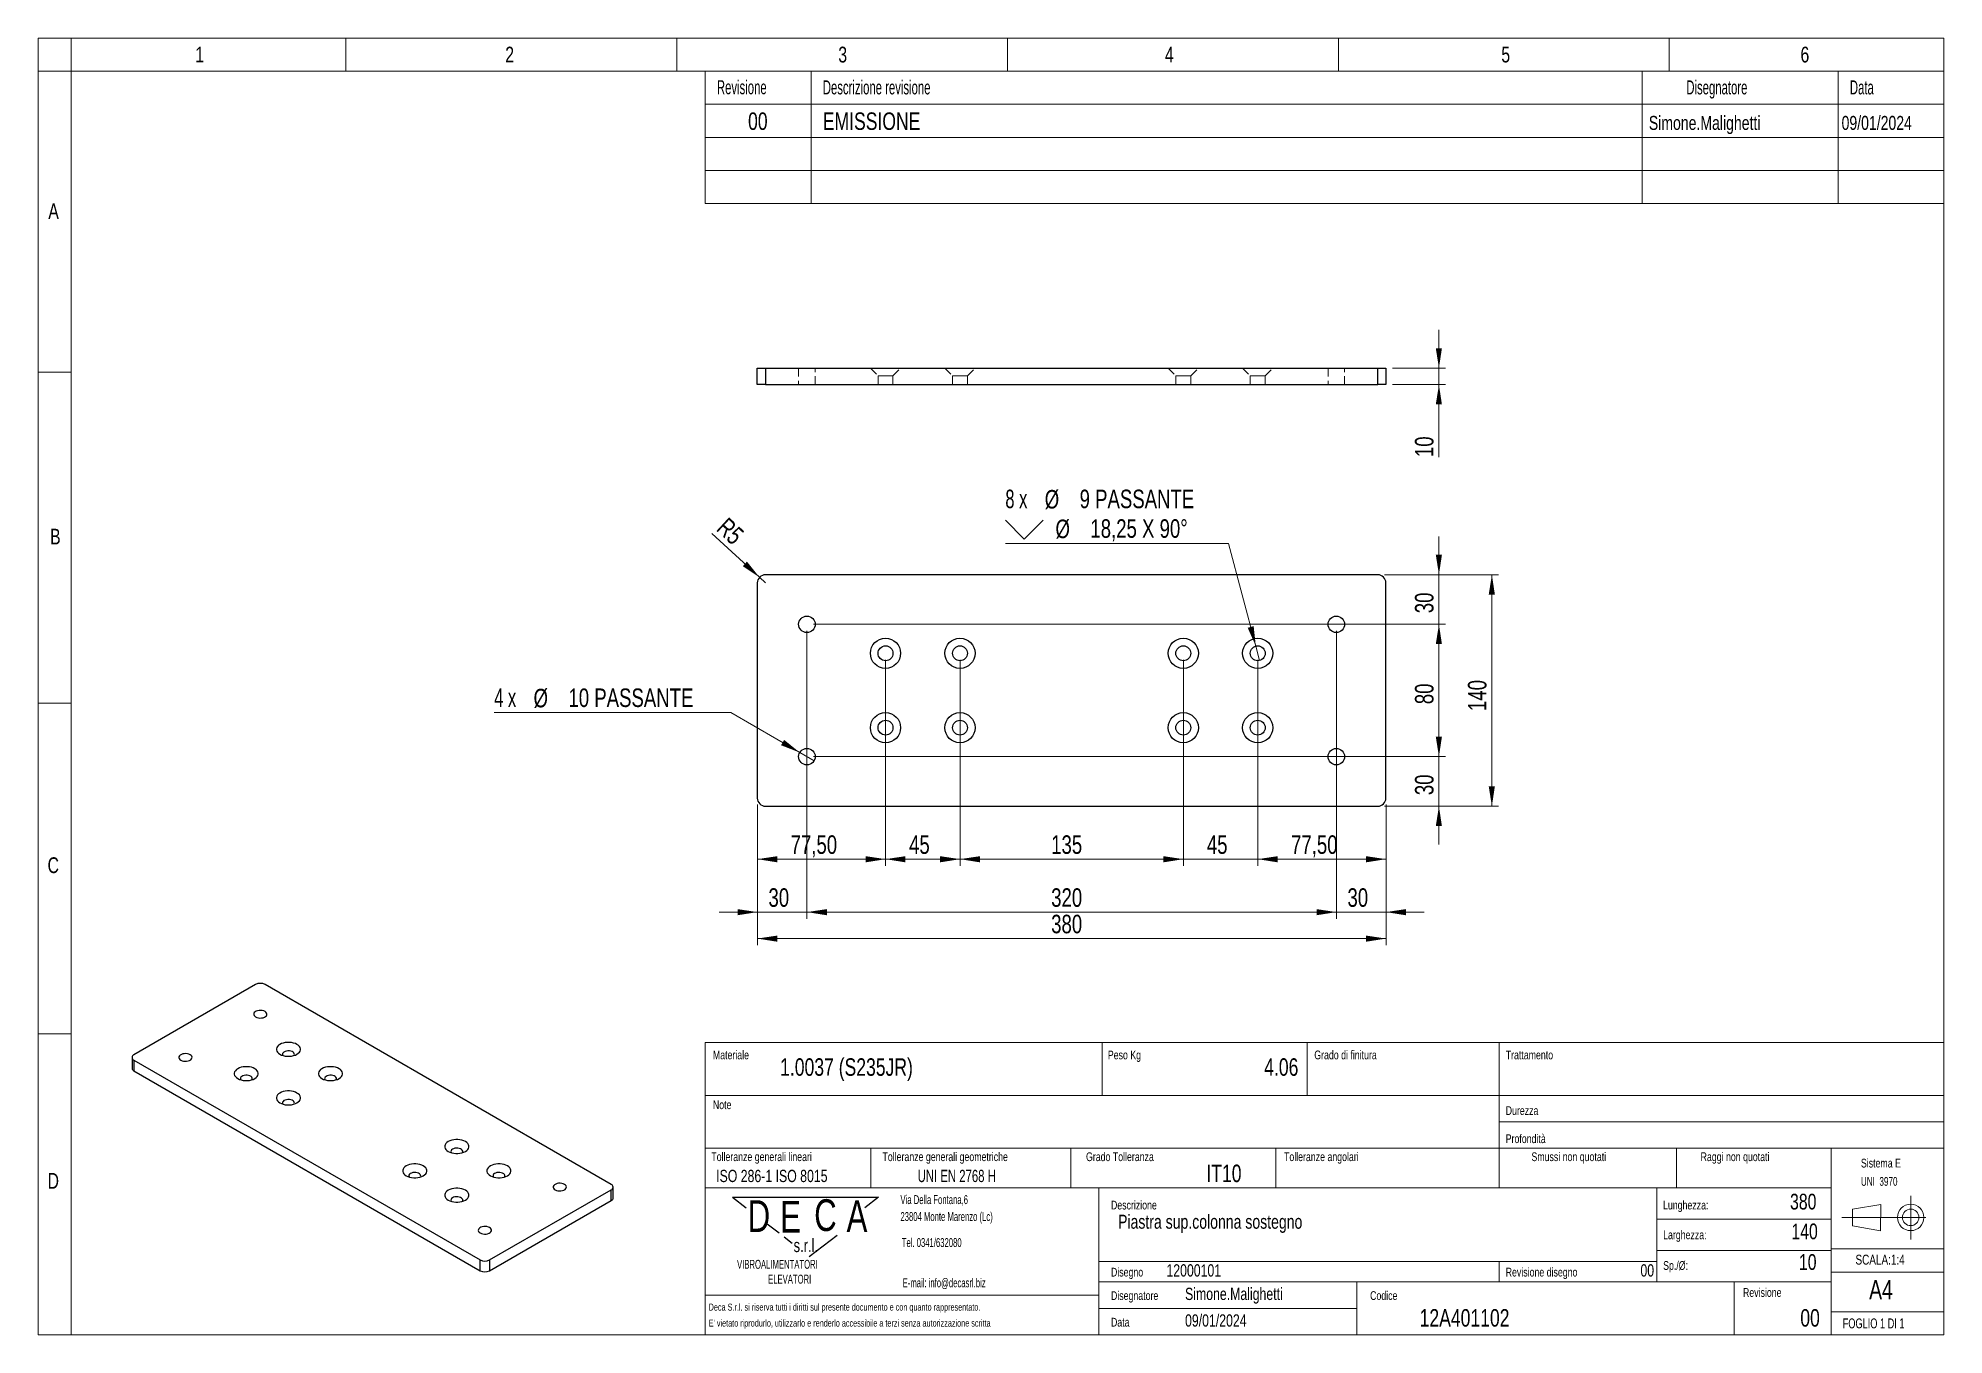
# Model space of a CAD drawing. Header units: millimetres. Extents: x 18 to 1170, y 26 to 810.
import ezdxf

# ---------------------------------------------------------------- set-up
doc = ezdxf.new("R2010")
doc.units = ezdxf.units.MM
doc.header["$LTSCALE"] = 4
doc.linetypes.add('CENTERX2', pattern=[20.32, 12.7, -2.54, 2.54, -2.54])
doc.linetypes.add('HIDDEN', pattern=[1.905, 1.27, -0.635])
doc.layers.add('FORMAT', color=7, linetype='Continuous')
doc.layers.add('TESTO', color=179, linetype='Continuous')
doc.styles.add('SLDTEXTSTYLE0', font='TXT', dxfattribs={"width": 0.75})
doc.styles.add('SLDTEXTSTYLE1', font='TXT', dxfattribs={"width": 0.605})
doc.styles.add('SLDTEXTSTYLE2', font='TXT', dxfattribs={"width": 0.732984})
doc.styles.add('SLDTEXTSTYLE3', font='TXT', dxfattribs={"width": 0.643617})
doc.styles.add('SLDTEXTSTYLE4', font='TXT', dxfattribs={"width": 0.694444})
doc.styles.add('SLDTEXTSTYLE5', font='TXT', dxfattribs={"width": 0.692308})
doc.styles.add('SLDTEXTSTYLE6', font='TXT', dxfattribs={"width": 0.666667})
doc.dimstyles.new('SLDDIMSTYLE0', dxfattribs={"dimtxt": 11.2, "dimasz": 12, "dimexe": 0, "dimexo": 0.0625, "dimgap": 2.8, "dimtad": 1, "dimrnd": 1e-09, "dimzin": 12, "dimdsep": 46, "dimtxsty": 'SLDTEXTSTYLE0', "dimsah": 1, "dimcen": 0.09, "dimadec": 0, "dimazin": 3, "dimtfac": 1, "dimtofl": 0, "dimtmove": 0, "dimatfit": 3, "dimfxl": 1, "dimfrac": 2, "dimtolj": 1, "dimtzin": 12, "dimarcsym": 0})
doc.dimstyles.new('SLDDIMSTYLE1', dxfattribs={"dimtxt": 11.2, "dimasz": 12, "dimexe": 0, "dimexo": 0.0625, "dimgap": 2.8, "dimtad": 1, "dimrnd": 1e-09, "dimzin": 12, "dimdsep": 46, "dimtxsty": 'SLDTEXTSTYLE0', "dimsah": 1, "dimcen": 0, "dimadec": 0, "dimazin": 3, "dimtfac": 1, "dimtofl": 0, "dimtmove": 0, "dimatfit": 3, "dimfxl": 1, "dimfrac": 2, "dimtolj": 1, "dimtzin": 12, "dimarcsym": 0})
doc.dimstyles.new('SLDDIMSTYLE2', dxfattribs={"dimtxt": 11.2, "dimasz": 12, "dimexe": 0, "dimexo": 0.0625, "dimgap": 2.8, "dimtad": 1, "dimrnd": 1e-09, "dimzin": 12, "dimdsep": 46, "dimtxsty": 'SLDTEXTSTYLE0', "dimsah": 1, "dimcen": 0.09, "dimadec": 0, "dimazin": 3, "dimtfac": 1, "dimtmove": 0, "dimatfit": 0, "dimfxl": 1, "dimfrac": 2, "dimtolj": 1, "dimtzin": 12, "dimarcsym": 0})
doc.dimstyles.new('SLDDIMSTYLE3', dxfattribs={"dimtxt": 11.2, "dimasz": 12, "dimexe": 0, "dimexo": 0.0625, "dimgap": 2.8, "dimtad": 0, "dimtih": 1, "dimtoh": 1, "dimdec": 6, "dimrnd": 1e-09, "dimzin": 12, "dimdsep": 46, "dimtxsty": 'SLDTEXTSTYLE0', "dimblk1": 'NONE', "dimsah": 1, "dimcen": 0, "dimadec": 0, "dimazin": 3, "dimtfac": 1, "dimtmove": 0, "dimatfit": 3, "dimldrblk": 'NONE', "dimfxl": 1, "dimfrac": 2, "dimtolj": 1, "dimtzin": 12, "dimarcsym": 0})

msp = doc.modelspace()

# ---------------------------------------------------------------- texts
at = {"color": 7, "linetype": 'Continuous', "lineweight": 0}
for s, insert, char_height, attachment_point, style in [('1', (113.0250433, 805.2052316), 9.525, 1, 'SLDTEXTSTYLE0'), ('2', (300.4105537, 805.2052316), 9.525, 1, 'SLDTEXTSTYLE0'), ('3', (501.7362254, 805.2052316), 9.525, 1, 'SLDTEXTSTYLE0'), ('4', (699.1753487, 805.2052316), 9.525, 1, 'SLDTEXTSTYLE0'), ('5', (902.5084928, 805.2052316), 9.525, 1, 'SLDTEXTSTYLE0'), ('6', (1083.3435677, 805.2052316), 9.525, 1, 'SLDTEXTSTYLE0'), ('Revisione', (428.3468599, 784.9082803), 8.46666667, 1, 'SLDTEXTSTYLE1'), ('Descrizione revisione', (492.3547922, 784.8350096), 8.466666667, 1, 'SLDTEXTSTYLE1'), ('Disegnatore', (1014.325765, 784.8350096), 8.466666667, 1, 'SLDTEXTSTYLE1'), ('Data', (1113.2001838, 784.8350096), 8.46666667, 1, 'SLDTEXTSTYLE1'), ('00', (447.1785606, 765.4714165), 10.58333333, 1, 'SLDTEXTSTYLE0'), ('EMISSIONE', (492.3547922, 765.4714165), 10.58333333, 1, 'SLDTEXTSTYLE0'), ('Simone.Malighetti', (991.6752798, 763.3661309), 8.466666667, 1, 'SLDTEXTSTYLE0'), ('09/01/2024', (1108.1922272, 763.3661309), 8.46666667, 1, 'SLDTEXTSTYLE0'), ('A', (24.1930669, 710.5621447), 9.525, 1, 'SLDTEXTSTYLE0'), ('B', (25.2514004, 513.7823004), 9.525, 1, 'SLDTEXTSTYLE0'), ('C', (23.7344562, 315.1173972), 9.525, 1, 'SLDTEXTSTYLE0'), ('Materiale', (425.9144092, 198.2940518), 5.29166667, 1, 'SLDTEXTSTYLE0'), ('Peso Kg', (664.662788, 198.2940518), 5.29166667, 1, 'SLDTEXTSTYLE0'), ('Grado di finitura', (789.4466792, 198.2940518), 5.291666667, 1, 'SLDTEXTSTYLE0'), ('Trattamento', (905.1847765, 198.2940518), 5.291666667, 1, 'SLDTEXTSTYLE0'), ('1.0037 (S235JR)', (466.5626959, 193.6143885), 10.583333333, 1, 'SLDTEXTSTYLE0'), ('4.06', (779.823059, 193.6143885), 10.58333333, 3, 'SLDTEXTSTYLE0'), ('Note', (425.9144092, 168.1614746), 5.29166667, 1, 'SLDTEXTSTYLE0'), ('Durezza', (905.1490511, 164.6494929), 5.29166667, 1, 'SLDTEXTSTYLE0'), ('Profondità', (905.1490511, 147.638145), 5.29166667, 1, 'SLDTEXTSTYLE0'), ('Tolleranze generali lineari', (424.9661603, 136.7479616), 5.291666667, 1, 'SLDTEXTSTYLE0'), ('Tolleranze generali geometriche', (528.4237796, 136.7479616), 5.291666667, 1, 'SLDTEXTSTYLE0'), ('Grado Tolleranza', (651.4635163, 136.7479616), 5.291666667, 1, 'SLDTEXTSTYLE0'), ('IT10', (724.2161475, 129.3451198), 10.58333333, 1, 'SLDTEXTSTYLE0'), ('Tolleranze angolari', (771.1466786, 136.7479616), 5.291666667, 1, 'SLDTEXTSTYLE0'), ('Smussi non quotati', (920.719099, 136.7479616), 5.291666667, 1, 'SLDTEXTSTYLE0'), ('Raggi non quotati', (1022.9696752, 136.7479616), 5.291666667, 1, 'SLDTEXTSTYLE0'), ('Sistema E', (1119.8706965, 132.8935953), 5.29166667, 1, 'SLDTEXTSTYLE0'), ('D', (23.7344562, 124.2874839), 9.525, 1, 'SLDTEXTSTYLE0'), ('ISO 286-1 ISO 8015', (427.8894562, 126.1871906), 7.408333333, 1, 'SLDTEXTSTYLE0'), ('UNI EN 2768 H', (549.6824796, 126.1871906), 7.408333333, 1, 'SLDTEXTSTYLE5'), ('UNI  3970', (1119.8706965, 121.8380401), 5.29166667, 1, 'SLDTEXTSTYLE4'), ('Descrizione', (666.5472056, 107.5218389), 5.291666667, 1, 'SLDTEXTSTYLE0'), ('Lunghezza:', (1000.2541919, 107.5218389), 5.29166667, 1, 'SLDTEXTSTYLE0'), ('380', (1092.9716521, 111.7324113), 9.525, 3, 'SLDTEXTSTYLE0'), ('Piastra sup.colonna sostegno', (670.8277296, 99.0491666), 8.466666667, 1, 'SLDTEXTSTYLE0'), ('140', (1093.8070834, 93.7294994), 9.525, 3, 'SLDTEXTSTYLE0'), ('Larghezza:', (1000.3179116, 89.5189271), 5.29166667, 1, 'SLDTEXTSTYLE0'), ('12000101', (700.072084, 69.0843888), 7.40833333, 1, 'SLDTEXTSTYLE0'), ('00', (994.8574465, 69.0843888), 7.40833333, 3, 'SLDTEXTSTYLE0'), ('Sp./Ø:', (1000.3179116, 71.0091524), 5.29166667, 1, 'SLDTEXTSTYLE0'), ('10', (1093.0485136, 75.2197248), 9.525, 3, 'SLDTEXTSTYLE0'), ('SCALA:1:4', (1116.5874324, 74.8819618), 6, 1, 'SLDTEXTSTYLE0'), ('Disegno', (666.5472056, 66.9791026), 5.29166667, 1, 'SLDTEXTSTYLE0'), ('Revisione disegno', (905.1490511, 66.9791026), 5.291666667, 1, 'SLDTEXTSTYLE0'), ('A4', (1124.8593098, 59.5754276), 11.64166667, 1, 'SLDTEXTSTYLE0'), ('Disegnatore', (666.5472056, 52.7871128), 5.291666667, 1, 'SLDTEXTSTYLE0'), ('Simone.Malighetti', (711.3298001, 54.892399), 7.408333333, 1, 'SLDTEXTSTYLE0'), ('Codice', (823.1878872, 52.7871128), 5.29166667, 1, 'SLDTEXTSTYLE0'), ('Revisione', (1048.585057, 54.6733858), 5.29166667, 1, 'SLDTEXTSTYLE0'), ('Deca S.r.l. si riserva tutti i diritti sul presente documento e con quanto rappresentato.', (423.3511042, 45.3040774), 4.233333333, 1, 'SLDTEXTSTYLE0'), ("E' vietato riprodurlo, utilizzarlo e renderlo accessibile a terzi senza autorizzazione scritta", (423.3511042, 35.6596333), 4.233333333, 1, 'SLDTEXTSTYLE0'), ('Data', (666.5472056, 36.7122762), 5.29166667, 1, 'SLDTEXTSTYLE0'), ('09/01/2024', (711.3298001, 38.8175625), 7.40833333, 1, 'SLDTEXTSTYLE0'), ('12A401102', (853.136988, 41.9754914), 10.58333333, 1, 'SLDTEXTSTYLE0'), ('00', (1095.0461646, 41.9754914), 10.58333333, 3, 'SLDTEXTSTYLE0'), ('FOGLIO 1 DI 1', (1108.8786449, 36.3410138), 6, 1, 'SLDTEXTSTYLE5')]:
    msp.add_mtext(s, dxfattribs=dict(at, insert=insert, char_height=char_height, attachment_point=attachment_point, style=style))
at = {"layer": 'FORMAT', "char_height": 5.4, "attachment_point": 1, "style": 'SLDTEXTSTYLE3'}
for s, insert in [('Via Della Fontana,6', (539.2878888, 110.8782963)), ('23804 Monte Marenzo (Lc)', (539.2878888, 100.6392507)), ('Tel. 0341/632080', (540.0915014, 84.906677)), ('VIBROALIMENTATORI', (440.5269092, 71.7638062)), ('ELEVATORI', (459.2885015, 62.7954596)), ('E-mail: info@decasrl.biz', (540.6101275, 60.5717859))]:
    msp.add_mtext(s, dxfattribs=dict(at, insert=insert))
at = {"layer": 'TESTO', "attachment_point": 1, "style": 'SLDTEXTSTYLE2'}
for s, insert, char_height in [('D', (446.9561627, 107.8238295), 19.2), ('E', (466.5626959, 107.3990055), 19.2), ('C', (487.1583179, 108.3838282), 19.2), ('A', (506.7491199, 107.8238295), 19.2), ('s.r.l.', (474.7060743, 84.4542685), 8)]:
    msp.add_mtext(s, dxfattribs=dict(at, insert=insert, char_height=char_height))

# ---------------------------------------------------------------- blocks, each defined once
blk = doc.blocks.new('_D')
at = {"color": 7, "linetype": 'Continuous', "lineweight": 0}
for p, q in [((831.8, 486), (900.8, 486)), ((896.8, 486), (896.8, 346)), ((831.8, 346), (900.8, 346))]:
    blk.add_line(p, q, dxfattribs=at)
at = {"color": 7, "linetype": 'Continuous', "lineweight": 18}
for points in [[(896.8, 486), (894.9, 474), (898.6, 474)], [(896.8, 346), (898.6, 358), (894.9, 358)]]:
    blk.add_solid(points, dxfattribs=at)
at = {"color": 7, "linetype": 'Continuous', "lineweight": 18, "insert": (882.3, 403.6), "char_height": 11.2, "attachment_point": 1, "rotation": 90, "style": 'SLDTEXTSTYLE0'}
blk.add_mtext('140', dxfattribs=at)
blk = doc.blocks.new('_D_1')
at = {"color": 7, "linetype": 'Continuous', "lineweight": 0}
for p, q in [((452.8, 347), (452.8, 262)), ((832.8, 347), (832.8, 262)), ((832.8, 266), (452.8, 266))]:
    blk.add_line(p, q, dxfattribs=at)
at = {"color": 7, "linetype": 'Continuous', "lineweight": 18}
for points in [[(452.8, 266), (464.8, 264.1), (464.8, 267.8)], [(832.8, 266), (820.8, 267.8), (820.8, 264.1)]]:
    blk.add_solid(points, dxfattribs=at)
at = {"color": 7, "linetype": 'Continuous', "lineweight": 18, "insert": (630.4, 280.4), "char_height": 11.2, "attachment_point": 1, "style": 'SLDTEXTSTYLE0'}
blk.add_mtext('380', dxfattribs=at)
blk = doc.blocks.new('_D_2')
at = {"color": 7, "linetype": 'Continuous', "lineweight": 0}
for q in [(425.3, 510.8), (457.8, 481)]:
    blk.add_line((454.1, 484.4), q, dxfattribs=at)
at = {"color": 7, "linetype": 'Continuous', "lineweight": 18}
blk.add_solid([(454.1, 484.4), (446.5, 493.9), (444, 491.1)], dxfattribs=at)
at = {"color": 7, "linetype": 'Continuous', "lineweight": 18, "insert": (435, 521.3), "char_height": 11.2, "attachment_point": 1, "rotation": 317.3641, "style": 'SLDTEXTSTYLE0'}
blk.add_mtext('R5', dxfattribs=at)
blk = doc.blocks.new('_D_3')
at = {"color": 7, "linetype": 'Continuous', "lineweight": 0}
for p, q in [((530.3, 434.5), (530.3, 310)), ((452.8, 347), (452.8, 310)), ((452.8, 314), (530.3, 314))]:
    blk.add_line(p, q, dxfattribs=at)
at = {"color": 7, "linetype": 'Continuous', "lineweight": 18}
for points in [[(452.8, 314), (464.8, 312.1), (464.8, 315.8)], [(530.3, 314), (518.3, 315.8), (518.3, 312.1)]]:
    blk.add_solid(points, dxfattribs=at)
at = {"color": 7, "linetype": 'Continuous', "lineweight": 18, "insert": (472.9, 328.4), "char_height": 11.2, "attachment_point": 1, "style": 'SLDTEXTSTYLE0'}
blk.add_mtext('77,50', dxfattribs=at)
blk = doc.blocks.new('_D_4')
at = {"color": 7, "linetype": 'Continuous', "lineweight": 0}
for p, q in [((530.3, 434.5), (530.3, 310)), ((575.3, 434.5), (575.3, 310)), ((530.3, 314), (575.3, 314))]:
    blk.add_line(p, q, dxfattribs=at)
at = {"color": 7, "linetype": 'Continuous', "lineweight": 18}
for points in [[(530.3, 314), (542.3, 312.1), (542.3, 315.8)], [(575.3, 314), (563.3, 315.8), (563.3, 312.1)]]:
    blk.add_solid(points, dxfattribs=at)
at = {"color": 7, "linetype": 'Continuous', "lineweight": 18, "insert": (544.5, 328.4), "char_height": 11.2, "attachment_point": 1, "style": 'SLDTEXTSTYLE0'}
blk.add_mtext('45', dxfattribs=at)
blk = doc.blocks.new('_D_5')
at = {"color": 7, "linetype": 'Continuous', "lineweight": 0}
for p, q in [((482.8, 452), (482.8, 278)), ((452.8, 347), (452.8, 278)), ((452.8, 282), (429.7, 282)), ((452.8, 282), (482.8, 282)), ((482.8, 282), (505.8, 282))]:
    blk.add_line(p, q, dxfattribs=at)
at = {"color": 7, "linetype": 'Continuous', "lineweight": 18}
for points in [[(452.8, 282), (440.8, 283.8), (440.8, 280.1)], [(482.8, 282), (494.8, 280.1), (494.8, 283.8)]]:
    blk.add_solid(points, dxfattribs=at)
at = {"color": 7, "linetype": 'Continuous', "lineweight": 18, "insert": (459.5, 296.4), "char_height": 11.2, "attachment_point": 1, "style": 'SLDTEXTSTYLE0'}
blk.add_mtext('30', dxfattribs=at)
blk = doc.blocks.new('_D_6')
at = {"color": 7, "linetype": 'Continuous', "lineweight": 0}
for p, q in [((482.8, 452), (482.8, 278)), ((802.8, 452), (802.8, 278)), ((482.8, 282), (802.8, 282))]:
    blk.add_line(p, q, dxfattribs=at)
at = {"color": 7, "linetype": 'Continuous', "lineweight": 18}
for points in [[(482.8, 282), (494.8, 280.1), (494.8, 283.8)], [(802.8, 282), (790.8, 283.8), (790.8, 280.1)]]:
    blk.add_solid(points, dxfattribs=at)
at = {"color": 7, "linetype": 'Continuous', "lineweight": 18, "insert": (630.4, 296.4), "char_height": 11.2, "attachment_point": 1, "style": 'SLDTEXTSTYLE0'}
blk.add_mtext('320', dxfattribs=at)
blk = doc.blocks.new('_D_7')
at = {"color": 7, "linetype": 'Continuous', "lineweight": 0}
for p, q in [((802.8, 452), (802.8, 278)), ((832.8, 347), (832.8, 278)), ((802.8, 282), (779.7, 282)), ((802.8, 282), (832.8, 282)), ((832.8, 282), (855.8, 282))]:
    blk.add_line(p, q, dxfattribs=at)
at = {"color": 7, "linetype": 'Continuous', "lineweight": 18}
for points in [[(802.8, 282), (790.8, 283.8), (790.8, 280.1)], [(832.8, 282), (844.8, 280.1), (844.8, 283.8)]]:
    blk.add_solid(points, dxfattribs=at)
at = {"color": 7, "linetype": 'Continuous', "lineweight": 18, "insert": (809.5, 296.4), "char_height": 11.2, "attachment_point": 1, "style": 'SLDTEXTSTYLE0'}
blk.add_mtext('30', dxfattribs=at)
blk = doc.blocks.new('_D_8')
at = {"color": 7, "linetype": 'Continuous', "lineweight": 0}
for p, q in [((864.8, 376), (864.8, 399.1)), ((486.8, 376), (868.8, 376)), ((864.8, 346), (864.8, 376)), ((831.8, 346), (868.8, 346)), ((864.8, 346), (864.8, 322.9))]:
    blk.add_line(p, q, dxfattribs=at)
at = {"color": 7, "linetype": 'Continuous', "lineweight": 18}
for points in [[(864.8, 376), (866.6, 388), (862.9, 388)], [(864.8, 346), (862.9, 334), (866.6, 334)]]:
    blk.add_solid(points, dxfattribs=at)
at = {"color": 7, "linetype": 'Continuous', "lineweight": 18, "insert": (850.3, 352.7), "char_height": 11.2, "attachment_point": 1, "rotation": 90, "style": 'SLDTEXTSTYLE0'}
blk.add_mtext('30', dxfattribs=at)
blk = doc.blocks.new('_D_9')
at = {"color": 7, "linetype": 'Continuous', "lineweight": 0}
for p, q in [((486.8, 456), (868.8, 456)), ((864.8, 376), (864.8, 456)), ((486.8, 376), (868.8, 376))]:
    blk.add_line(p, q, dxfattribs=at)
at = {"color": 7, "linetype": 'Continuous', "lineweight": 18}
for points in [[(864.8, 456), (862.9, 444), (866.6, 444)], [(864.8, 376), (866.6, 388), (862.9, 388)]]:
    blk.add_solid(points, dxfattribs=at)
at = {"color": 7, "linetype": 'Continuous', "lineweight": 18, "insert": (850.3, 407.7), "char_height": 11.2, "attachment_point": 1, "rotation": 90, "style": 'SLDTEXTSTYLE0'}
blk.add_mtext('80', dxfattribs=at)
blk = doc.blocks.new('_D_10')
at = {"color": 7, "linetype": 'Continuous', "lineweight": 0}
for p, q in [((864.8, 486), (864.8, 509.1)), ((831.8, 486), (868.8, 486)), ((864.8, 456), (864.8, 486)), ((486.8, 456), (868.8, 456)), ((864.8, 456), (864.8, 432.9))]:
    blk.add_line(p, q, dxfattribs=at)
at = {"color": 7, "linetype": 'Continuous', "lineweight": 18}
for points in [[(864.8, 486), (866.6, 498), (862.9, 498)], [(864.8, 456), (862.9, 444), (866.6, 444)]]:
    blk.add_solid(points, dxfattribs=at)
at = {"color": 7, "linetype": 'Continuous', "lineweight": 18, "insert": (850.3, 462.7), "char_height": 11.2, "attachment_point": 1, "rotation": 90, "style": 'SLDTEXTSTYLE0'}
blk.add_mtext('30', dxfattribs=at)
blk = doc.blocks.new('_D_11')
at = {"color": 7, "linetype": 'Continuous', "lineweight": 0}
for p, q in [((436.7, 402.6), (293.7, 402.6)), ((478.4, 378.5), (436.7, 402.6)), ((487.1, 373.5), (478.4, 378.5))]:
    blk.add_line(p, q, dxfattribs=at)
at = {"color": 7, "linetype": 'Continuous', "lineweight": 18}
blk.add_solid([(478.4, 378.5), (469, 386.1), (467.1, 382.9)], dxfattribs=at)
at = {"color": 7, "linetype": 'Continuous', "lineweight": 18, "char_height": 11.2, "attachment_point": 1}
for s, insert, style in [('4 x', (293.7, 417.2), 'SLDTEXTSTYLE6'), ('%%c', (317.5, 417), 'SLDTEXTSTYLE0'), ('10 PASSANTE', (338.6, 417.2), 'SLDTEXTSTYLE0')]:
    blk.add_mtext(s, dxfattribs=dict(at, insert=insert, style=style))
blk = doc.blocks.new('_None')
blk = doc.blocks.new('SW_SYMBOL_HOLE_SINK')
at = {"color": 0, "linetype": 'Continuous', "lineweight": 18}
for p, q in [((0, 3500), (3200, 300)), ((3200, 300), (6400, 3500))]:
    blk.add_line(p, q, dxfattribs=at)
blk = doc.blocks.new('_D_12')
at = {"color": 7, "linetype": 'Continuous', "lineweight": 0}
for p, q in [((737.5, 504.9), (602.7, 504.9)), ((754.1, 442.8), (737.5, 504.9)), ((756.4, 434.1), (754.1, 442.8))]:
    blk.add_line(p, q, dxfattribs=at)
at = {"color": 7, "linetype": 'Continuous', "lineweight": 18}
blk.add_solid([(754.1, 442.8), (752.8, 454.9), (749.2, 453.9)], dxfattribs=at)
at = {"color": 7, "linetype": 'Continuous', "lineweight": 18, "xscale": 0.0035765625, "yscale": 0.0035765625, "zscale": 0.0035765625}
blk.add_blockref('SW_SYMBOL_HOLE_SINK', (602.7, 506.4), dxfattribs=at)
at = {"color": 7, "linetype": 'Continuous', "lineweight": 18, "char_height": 11.2, "attachment_point": 1}
for s, insert, style in [('8 x', (602.7, 537.4), 'SLDTEXTSTYLE6'), ('%%c', (626.5, 537.2), 'SLDTEXTSTYLE0'), ('9 PASSANTE', (647.6, 537.4), 'SLDTEXTSTYLE0'), ('%%c', (633, 519.3), 'SLDTEXTSTYLE0'), ('18,25 X 90°', (654.1, 519.5), 'SLDTEXTSTYLE0')]:
    blk.add_mtext(s, dxfattribs=dict(at, insert=insert, style=style))
blk = doc.blocks.new('_D_13')
at = {"color": 7, "linetype": 'Continuous', "lineweight": 0}
for p, q in [((575.3, 434.5), (575.3, 310)), ((710.3, 434.5), (710.3, 310)), ((575.3, 314), (710.3, 314))]:
    blk.add_line(p, q, dxfattribs=at)
at = {"color": 7, "linetype": 'Continuous', "lineweight": 18}
for points in [[(575.3, 314), (587.3, 312.1), (587.3, 315.8)], [(710.3, 314), (698.3, 315.8), (698.3, 312.1)]]:
    blk.add_solid(points, dxfattribs=at)
at = {"color": 7, "linetype": 'Continuous', "lineweight": 18, "insert": (630.4, 328.4), "char_height": 11.2, "attachment_point": 1, "style": 'SLDTEXTSTYLE0'}
blk.add_mtext('135', dxfattribs=at)
blk = doc.blocks.new('_D_14')
at = {"color": 7, "linetype": 'Continuous', "lineweight": 0}
for p, q in [((710.3, 434.5), (710.3, 310)), ((755.3, 434.5), (755.3, 310)), ((710.3, 314), (687.2, 314)), ((710.3, 314), (755.3, 314)), ((755.3, 314), (778.3, 314))]:
    blk.add_line(p, q, dxfattribs=at)
at = {"color": 7, "linetype": 'Continuous', "lineweight": 18}
for points in [[(710.3, 314), (698.3, 315.8), (698.3, 312.1)], [(755.3, 314), (767.3, 312.1), (767.3, 315.8)]]:
    blk.add_solid(points, dxfattribs=at)
at = {"color": 7, "linetype": 'Continuous', "lineweight": 18, "insert": (724.5, 328.4), "char_height": 11.2, "attachment_point": 1, "style": 'SLDTEXTSTYLE0'}
blk.add_mtext('45', dxfattribs=at)
blk = doc.blocks.new('_D_15')
at = {"color": 7, "linetype": 'Continuous', "lineweight": 0}
for p, q in [((755.3, 434.5), (755.3, 310)), ((832.8, 347), (832.8, 310)), ((755.3, 314), (832.8, 314))]:
    blk.add_line(p, q, dxfattribs=at)
at = {"color": 7, "linetype": 'Continuous', "lineweight": 18}
for points in [[(755.3, 314), (767.3, 312.1), (767.3, 315.8)], [(832.8, 314), (820.8, 315.8), (820.8, 312.1)]]:
    blk.add_solid(points, dxfattribs=at)
at = {"color": 7, "linetype": 'Continuous', "lineweight": 18, "insert": (775.4, 328.4), "char_height": 11.2, "attachment_point": 1, "style": 'SLDTEXTSTYLE0'}
blk.add_mtext('77,50', dxfattribs=at)
blk = doc.blocks.new('_D_16')
at = {"color": 7, "linetype": 'Continuous', "lineweight": 0}
for p, q in [((864.8, 610.9), (864.8, 634)), ((836.8, 610.9), (868.8, 610.9)), ((864.8, 610.9), (864.8, 600.9)), ((836.8, 600.9), (868.8, 600.9)), ((864.8, 600.9), (864.8, 557.1))]:
    blk.add_line(p, q, dxfattribs=at)
at = {"color": 7, "linetype": 'Continuous', "lineweight": 18}
for points in [[(864.8, 610.9), (866.6, 622.9), (862.9, 622.9)], [(864.8, 600.9), (862.9, 588.9), (866.6, 588.9)]]:
    blk.add_solid(points, dxfattribs=at)
at = {"color": 7, "linetype": 'Continuous', "lineweight": 18, "insert": (850.3, 557.1), "char_height": 11.2, "attachment_point": 1, "rotation": 90, "style": 'SLDTEXTSTYLE0'}
blk.add_mtext('10', dxfattribs=at)

# ---------------------------------------------------------------- dimensions: what is measured, and where the dimension line sits
at = {"color": 7, "linetype": 'Continuous', "lineweight": 18}
for base, p1, p2, dimstyle, picture, middle in [((864.7658956, 600.8964534), (832.7658956, 610.8964534), (832.7658956, 600.8964534), 'SLDDIMSTYLE2', '_D_16', (864.7658956, 565.4061981)), ((864.7658956, 485.9801568), (482.7658956, 455.9801568), (827.7658956, 485.9801568), 'SLDDIMSTYLE2', '_D_10', (864.7658956, 470.9801568)), ((896.7658956, 345.9801568), (827.7658956, 485.9801568), (827.7658956, 345.9801568), 'SLDDIMSTYLE0', '_D', (896.7658956, 415.9801568)), ((864.7658956, 455.9801568), (482.7658956, 375.9801568), (482.7658956, 455.9801568), 'SLDDIMSTYLE0', '_D_9', (864.7658956, 415.9801568)), ((864.7658956, 375.9801568), (827.7658956, 345.9801568), (482.7658956, 375.9801568), 'SLDDIMSTYLE2', '_D_8', (864.7658956, 360.9801568))]:
    dim = msp.add_linear_dim(base=base, p1=p1, p2=p2, angle=90, dimstyle=dimstyle, dxfattribs=at)
    dim.commit()
    dim.dimension.update_dxf_attribs({"geometry": picture, "text_midpoint": middle, "dimtype": 160})
for p1, p2, text, picture, middle in [((756.4305813, 434.1334906), (754.1012099, 442.8268231), '8 x <> PASSANTE\\P{\\fGDT;w}%%c 18.25 X 90°\\P', '_D_12', (666.9325665, 522.8093204)), ((487.0960226, 373.4801568), (478.4357685, 378.4801568), '4 x <> PASSANTE\\P', '_D_11', (362.06352, 411.528707))]:
    dim = msp.add_diameter_dim_2p(p1=p1, p2=p2, text=text, dimstyle='SLDDIMSTYLE3', dxfattribs=at)
    dim.commit()
    dim.dimension.update_dxf_attribs({"geometry": picture, "text_midpoint": middle, "dimtype": 163})
dim = msp.add_radius_dim(center=(457.7658956, 480.9801568), mpoint=(454.0875285, 484.366839), dimstyle='SLDDIMSTYLE1', dxfattribs=at)
dim.commit()
dim.dimension.update_dxf_attribs({"geometry": '_D_2', "text_midpoint": (430.9628999, 505.6578221), "dimtype": 164})
for base, p1, p2, dimstyle, picture, middle in [((482.7658956, 281.9801568), (452.7658956, 350.9801568), (482.7658956, 455.9801568), 'SLDDIMSTYLE2', '_D_5', (467.7658956, 281.9801568)), ((802.7658956, 281.9801568), (482.7658956, 455.9801568), (802.7658956, 455.9801568), 'SLDDIMSTYLE0', '_D_6', (642.7658956, 281.9801568)), ((832.7658956, 281.9801568), (802.7658956, 455.9801568), (832.7658956, 350.9801568), 'SLDDIMSTYLE2', '_D_7', (817.7658956, 281.9801568)), ((530.2658956, 313.9801568), (452.7658956, 350.9801568), (530.2658956, 438.4801568), 'SLDDIMSTYLE0', '_D_3', (491.5158956, 313.9801568)), ((575.2658956, 313.9801568), (530.2658956, 438.4801568), (575.2658956, 438.4801568), 'SLDDIMSTYLE0', '_D_4', (552.7658956, 313.9801568)), ((710.2658956, 313.9801568), (575.2658956, 438.4801568), (710.2658956, 438.4801568), 'SLDDIMSTYLE0', '_D_13', (642.7658956, 313.9801568)), ((755.2658956, 313.9801568), (710.2658956, 438.4801568), (755.2658956, 438.4801568), 'SLDDIMSTYLE2', '_D_14', (732.7658956, 313.9801568)), ((832.7658956, 313.9801568), (755.2658956, 438.4801568), (832.7658956, 350.9801568), 'SLDDIMSTYLE0', '_D_15', (794.0158956, 313.9801568)), ((452.7658956, 265.9801568), (832.7658956, 350.9801568), (452.7658956, 350.9801568), 'SLDDIMSTYLE0', '_D_1', (642.7658956, 265.9801568))]:
    dim = msp.add_linear_dim(base=base, p1=p1, p2=p2, dimstyle=dimstyle, dxfattribs=at)
    dim.commit()
    dim.dimension.update_dxf_attribs({"geometry": picture, "text_midpoint": middle, "dimtype": 160})

# ---------------------------------------------------------------- linework, layer by layer
at = {"color": 7, "linetype": 'Continuous', "lineweight": 18}
for p, q in [((18.0288566, 790.3930623), (18.0288566, 810.3930623)), ((18.0288566, 810.3930623), (38.0288566, 810.3930623)), ((38.0288566, 810.3930623), (1170.0288566, 810.3930623)), ((38.0288566, 790.3930623), (38.0288566, 810.3930623)), ((204.0288566, 810.3930623), (204.0288566, 790.3930623)), ((404.0288566, 810.3930623), (404.0288566, 790.3930623)), ((604.0288566, 810.3930623), (604.0288566, 790.3930623)), ((804.0288566, 810.3930623), (804.0288566, 790.3930623)), ((1004.0288566, 810.3930623), (1004.0288566, 790.3930623)), ((1170.0288566, 810.3930623), (1170.0288566, 790.3930623)), ((18.0288566, 26.3930623), (18.0288566, 790.3930623)), ((18.0288566, 790.3930623), (38.0288566, 790.3930623)), ((38.0288566, 26.3930623), (38.0288566, 790.3930623)), ((38.0288566, 790.3930623), (1170.0288566, 790.3930623)), ((1170.0288566, 790.3930623), (421.2288566, 790.3930623)), ((421.2288566, 790.3930623), (1170.0288566, 790.3930623)), ((421.2288566, 770.3930623), (421.2288566, 790.3930623)), ((421.2288566, 790.3930623), (1170.0288566, 790.3930623)), ((485.2288566, 770.3930623), (485.2288566, 790.3930623)), ((987.6765063, 770.3930623), (987.6765063, 790.3930623)), ((1106.0288566, 770.3930623), (1106.0288566, 790.3930623)), ((1170.0288566, 26.3930623), (1170.0288566, 790.3930623)), ((1170.0288566, 770.3930623), (1170.0288566, 790.3930623)), ((1170.0288566, 770.3930623), (1170.0288566, 790.3930623)), ((421.2288566, 770.3930623), (1170.0288566, 770.3930623)), ((421.2288566, 770.3930623), (421.2288566, 710.3930623)), ((485.2288566, 770.3930623), (485.2288566, 710.3930623)), ((987.6765063, 770.3930623), (987.6765063, 710.3930623)), ((1106.0288566, 770.3930623), (1106.0288566, 710.3930623)), ((1170.0288566, 770.3930623), (1170.0288566, 710.3930623)), ((1170.0288566, 770.3930623), (1170.0288566, 710.3930623)), ((421.2288566, 750.3930623), (1170.0288566, 750.3930623)), ((421.2288566, 730.3930623), (1170.0288566, 730.3930623)), ((421.2288566, 710.3930623), (1170.0288566, 710.3930623)), ((38.0288566, 608.3930623), (18.0288566, 608.3930623)), ((38.0288566, 408.3930623), (18.0288566, 408.3930623)), ((38.0288566, 208.3930623), (18.0288566, 208.3930623)), ((421.1847765, 203.2030866), (421.1847765, 26.4030866)), ((421.1847765, 203.2030866), (1169.985912, 203.2030866)), ((661.1847765, 203.2030866), (661.1847765, 171.2030866)), ((785.1847765, 203.2030866), (785.1847765, 171.2030866)), ((901.1847765, 171.2030866), (901.1847765, 203.2030866)), ((1169.985912, 203.2030866), (1169.985912, 26.4030866)), ((1170.0288566, 203.1930623), (1170.0288566, 26.3930623)), ((421.1847765, 171.2030866), (1169.985912, 171.2030866)), ((901.1847765, 171.2030866), (901.1847765, 139.1994335)), ((901.1847765, 155.2030866), (1169.985912, 155.2030866)), ((421.1847765, 139.1994335), (1169.985912, 139.1994335)), ((521.4508788, 139.1994335), (521.4508788, 115.2030866)), ((642.2408808, 139.1994335), (642.2408808, 115.2030866)), ((766.1612256, 139.1994335), (766.1612256, 115.2030866)), ((901.2505509, 139.1994335), (901.2505509, 115.2030866)), ((1008.4311079, 139.1994335), (1008.4311079, 115.2030866)), ((1101.9847765, 139.1994335), (1101.9847765, 26.4030866)), ((421.1847765, 115.2030866), (659.1847765, 115.2030866)), ((659.1847765, 115.2030866), (659.1847765, 26.4030866)), ((659.1847765, 115.2030866), (1101.9847765, 115.2030866)), ((996.5083062, 115.2030866), (996.5083062, 96.2697533)), ((1131.8850078, 105.3160402), (1114.8685785, 102.3160402)), ((1131.8850078, 105.3160402), (1131.8035895, 89.3160402)), ((996.5083062, 96.2697533), (996.5083062, 77.33642)), ((996.5083062, 96.2697533), (1101.9847765, 96.2697533)), ((1114.8685785, 102.3160402), (1114.8685785, 92.3160402)), ((1131.8035895, 89.3160402), (1114.8685785, 92.3160402)), ((659.1847765, 70.8030866), (996.5083062, 70.8030866)), ((901.2505509, 70.8030866), (901.2505509, 58.4030866)), ((996.5083062, 77.33642), (996.5083062, 58.4030866)), ((996.5083062, 77.33642), (1101.9847765, 77.33642)), ((1101.9847765, 78.4030866), (1169.985912, 78.4030866)), ((1101.985912, 78.4030866), (1169.985912, 78.4030866)), ((1101.985912, 78.4030866), (1101.985912, 26.4030866)), ((659.1847765, 58.4030866), (1101.9847765, 58.4030866)), ((815.2684579, 58.4030866), (815.2684579, 26.4030866)), ((1043.2098859, 58.4030866), (1043.2098859, 26.4030866)), ((1101.985912, 64.4030866), (1169.985912, 64.4030866)), ((421.1847765, 50.4030866), (659.4467593, 50.4030866)), ((815.2684579, 42.4030866), (659.1847765, 42.4030866)), ((1101.985912, 40.4030866), (1169.985912, 40.4030866)), ((18.0288566, 26.3930623), (38.0288566, 26.3930623)), ((38.0288566, 26.3930623), (1170.0288566, 26.3930623)), ((421.1847765, 26.4030866), (1169.985912, 26.4030866)), ((421.185912, 26.4030866), (1169.985912, 26.4030866)), ((421.227721, 26.3930623), (1170.0288566, 26.3930623))]:
    msp.add_line(p, q, dxfattribs=at)
at = {"color": 7, "linetype": 'Continuous', "lineweight": 25}
for p, q in [((452.7658956, 600.8964534), (452.7658956, 610.8964534)), ((452.7658956, 610.8964534), (457.7658956, 610.8964534)), ((457.7658956, 610.8964534), (457.7658956, 600.8964534)), ((457.7658956, 610.8964534), (827.7658956, 610.8964534)), ((827.7658956, 600.8964534), (827.7658956, 610.8964534)), ((827.7658956, 610.8964534), (832.7658956, 610.8964534)), ((832.7658956, 610.8964534), (832.7658956, 600.8964534)), ((457.7658956, 600.8964534), (452.7658956, 600.8964534)), ((457.7658956, 600.8964534), (827.7658956, 600.8964534)), ((832.7658956, 600.8964534), (827.7658956, 600.8964534)), ((827.7658956, 485.9801568), (457.7658956, 485.9801568)), ((452.7658956, 480.9801568), (452.7658956, 350.9801568)), ((832.7658956, 350.9801568), (832.7658956, 480.9801568)), ((457.7658956, 345.9801568), (827.7658956, 345.9801568)), ((149.5268523, 238.2242748), (75.9877471, 195.771053)), ((364.4873138, 117.3958743), (155.1837066, 238.2242748)), ((74.8161742, 194.1382368), (74.8161742, 187.6059103)), ((75.9877471, 192.5054206), (285.2913543, 71.67702)), ((75.9877471, 192.5054206), (75.9877471, 185.9730941)), ((75.9877471, 185.9730941), (285.2913543, 65.1446935)), ((365.6588867, 109.2307315), (365.6588867, 115.763058)), ((290.9482086, 71.67702), (364.4873138, 114.1302418)), ((290.9482086, 65.1446935), (364.4873138, 107.5979153)), ((364.4873138, 107.5979153), (364.4873138, 114.1302418)), ((285.2913543, 65.1446935), (285.2913543, 71.67702)), ((290.9482086, 71.67702), (290.9482086, 65.1446935))]:
    msp.add_line(p, q, dxfattribs=at)
at = {"color": 7, "linetype": 'HIDDEN', "lineweight": 18}
for p, q in [((457.7658956, 600.8964534), (457.7658956, 610.8964534)), ((477.7658956, 610.8964534), (477.7658956, 600.8964534)), ((487.7658956, 600.8964534), (487.7658956, 610.8964534)), ((521.1408956, 610.8964534), (525.7658956, 606.2714534)), ((534.7658956, 606.2714534), (539.3908956, 610.8964534)), ((566.1408956, 610.8964534), (570.7658956, 606.2714534)), ((579.7658956, 606.2714534), (584.3908956, 610.8964534)), ((701.1408956, 610.8964534), (705.7658956, 606.2714534)), ((714.7658956, 606.2714534), (719.3908956, 610.8964534)), ((746.1408956, 610.8964534), (750.7658956, 606.2714534)), ((759.7658956, 606.2714534), (764.3908956, 610.8964534)), ((797.7658956, 610.8964534), (797.7658956, 600.8964534)), ((807.7658956, 600.8964534), (807.7658956, 610.8964534)), ((827.7658956, 610.8964534), (827.7658956, 600.8964534)), ((525.7658956, 606.2714534), (530.2658956, 606.2714534)), ((525.7658956, 606.2714534), (525.7658956, 600.8964534)), ((530.2658956, 606.2714534), (534.7658956, 606.2714534)), ((534.7658956, 600.8964534), (534.7658956, 606.2714534)), ((570.7658956, 606.2714534), (575.2658956, 606.2714534)), ((570.7658956, 606.2714534), (570.7658956, 600.8964534)), ((575.2658956, 606.2714534), (579.7658956, 606.2714534)), ((579.7658956, 600.8964534), (579.7658956, 606.2714534)), ((705.7658956, 606.2714534), (710.2658956, 606.2714534)), ((705.7658956, 606.2714534), (705.7658956, 600.8964534)), ((710.2658956, 606.2714534), (714.7658956, 606.2714534)), ((714.7658956, 600.8964534), (714.7658956, 606.2714534)), ((750.7658956, 606.2714534), (755.2658956, 606.2714534)), ((750.7658956, 606.2714534), (750.7658956, 600.8964534)), ((755.2658956, 606.2714534), (759.7658956, 606.2714534)), ((759.7658956, 600.8964534), (759.7658956, 606.2714534))]:
    msp.add_line(p, q, dxfattribs=at)
at = {"color": 7, "linetype": 'CENTERX2', "lineweight": 18}
for p, q in [((1149.9598753, 110.4385241), (1149.9598753, 84.0589877)), ((1108.3875257, 97.4304738), (1162.3781332, 97.4304738))]:
    msp.add_line(p, q, dxfattribs=at)
at = {"color": 7, "linetype": 'Continuous', "lineweight": 25, "flags": 128}
for points in [[(149.5268523, 218.6304801), (150.2859282, 218.2871683), (151.1652673, 218.0587019), (152.1137655, 217.9583584), (153.0762996, 217.9919696), (153.9969307, 218.157582), (154.822155, 218.445571), (155.5040134, 218.8391994), (156.0028789, 219.3155913), (156.2897591, 219.8470603), (156.3479817, 220.4027194), (156.1741629, 220.9502758), (155.7784046, 221.4579074), (155.1837066, 221.8961126), (154.4246307, 222.2394244), (153.5452917, 222.4678909), (152.5967935, 222.5682343), (151.6342593, 222.5346231), (150.7136282, 222.3690107), (149.888404, 222.0810218), (149.2065455, 221.6873933), (148.7076801, 221.2110014), (148.4207998, 220.6795324), (148.3625773, 220.1238733), (148.536396, 219.5763169), (148.9321544, 219.0686853), (149.5268523, 218.6304801)], [(104.2720183, 192.5054206), (105.0310942, 192.1621087), (105.9104333, 191.9336423), (106.8589315, 191.8332988), (107.8214656, 191.86691), (108.7420967, 192.0325225), (109.567321, 192.3205114), (110.2491794, 192.7141399), (110.7480449, 193.1905317), (111.0349251, 193.7220007), (111.0931477, 194.2776598), (110.9193289, 194.8252162), (110.5235706, 195.3328478), (109.9288726, 195.771053), (109.1697967, 196.1143648), (108.2904577, 196.3428313), (107.3419595, 196.4431747), (106.3794253, 196.4095635), (105.4587943, 196.2439511), (104.63357, 195.9559622), (103.9517116, 195.5623337), (103.4528461, 195.0859419), (103.1659658, 194.5544728), (103.1077433, 193.9988137), (103.281562, 193.4512573), (103.6773204, 192.9436257), (104.2720183, 192.5054206)], [(164.1639627, 196.0567958), (165.1387342, 195.5846147), (166.2407289, 195.2173229), (167.4364632, 194.9660805), (168.6896053, 194.8385215), (169.9620791, 194.8385215), (171.2152212, 194.9660805), (172.4109555, 195.2173229), (173.5129502, 195.5846147), (174.4877217, 196.0567958), (175.3056521, 196.6195195), (175.9418891, 197.2556874), (176.3771007, 197.9459701), (176.5980635, 198.6693937), (176.5980635, 199.4039772), (176.3771007, 200.1274007), (175.9418891, 200.8176834), (175.3056521, 201.4538514), (174.4877217, 202.0165751), (173.5129502, 202.4887562), (172.4109555, 202.856048), (171.2152212, 203.1072904), (169.9620791, 203.2348494), (168.6896053, 203.2348494), (167.4364632, 203.1072904), (166.2407289, 202.856048), (165.1387342, 202.4887562), (164.1639627, 202.0165751), (163.3460323, 201.4538514), (162.7097954, 200.8176834), (162.2745837, 200.1274007), (162.0536209, 199.4039772), (162.0536209, 198.6693937), (162.2745837, 197.9459701), (162.7097954, 197.2556874), (163.3460323, 196.6195195), (164.1639627, 196.0567958)], [(172.7068704, 195.3017344), (172.713013, 195.3115072), (172.9098653, 195.8199052), (172.8815202, 196.3405921), (172.6297589, 196.8408514), (172.1704003, 197.2892498), (171.5323076, 197.6576128), (170.7555746, 197.9227949), (169.8890063, 198.0681337), (168.9870523, 198.0844969), (168.1063857, 197.9708565), (167.3023421, 197.7343529), (166.6254424, 197.3898464), (166.1182187, 196.9589837), (165.8125419, 196.4688375), (165.7276186, 195.9502055), (165.8687849, 195.4356751), (165.9448141, 195.3017344)], [(138.7081186, 181.3614498), (139.6828901, 180.8892686), (140.7848848, 180.5219769), (141.9806191, 180.2707345), (143.2337612, 180.1431754), (144.506235, 180.1431754), (145.7593771, 180.2707345), (146.9551114, 180.5219769), (148.0571061, 180.8892686), (149.0318776, 181.3614498), (149.849808, 181.9241734), (150.4860449, 182.5603414), (150.9212566, 183.2506241), (151.1422194, 183.9740477), (151.1422194, 184.7086312), (150.9212566, 185.4320547), (150.4860449, 186.1223374), (149.849808, 186.7585054), (149.0318776, 187.321229), (148.0571061, 187.7934102), (146.9551114, 188.160702), (145.7593771, 188.4119443), (144.506235, 188.5395034), (143.2337612, 188.5395034), (141.9806191, 188.4119443), (140.7848848, 188.160702), (139.6828901, 187.7934102), (138.7081186, 187.321229), (137.8901882, 186.7585054), (137.2539512, 186.1223374), (136.8187396, 185.4320547), (136.5977768, 184.7086312), (136.5977768, 183.9740477), (136.8187396, 183.2506241), (137.2539512, 182.5603414), (137.8901882, 181.9241734), (138.7081186, 181.3614498)], [(189.6198068, 181.3614498), (190.5945784, 180.8892686), (191.696573, 180.5219769), (192.8923073, 180.2707345), (194.1454494, 180.1431754), (195.4179233, 180.1431754), (196.6710654, 180.2707345), (197.8667997, 180.5219769), (198.9687943, 180.8892686), (199.9435658, 181.3614498), (200.7614963, 181.9241734), (201.3977332, 182.5603414), (201.8329449, 183.2506241), (202.0539076, 183.9740477), (202.0539076, 184.7086312), (201.8329449, 185.4320547), (201.3977332, 186.1223374), (200.7614963, 186.7585054), (199.9435658, 187.321229), (198.9687943, 187.7934102), (197.8667997, 188.160702), (196.6710654, 188.4119443), (195.4179233, 188.5395034), (194.1454494, 188.5395034), (192.8923073, 188.4119443), (191.696573, 188.160702), (190.5945784, 187.7934102), (189.6198068, 187.321229), (188.8018764, 186.7585054), (188.1656395, 186.1223374), (187.7304278, 185.4320547), (187.509465, 184.7086312), (187.509465, 183.9740477), (187.7304278, 183.2506241), (188.1656395, 182.5603414), (188.8018764, 181.9241734), (189.6198068, 181.3614498)], [(147.2510262, 180.6063884), (147.2571689, 180.6161612), (147.4540212, 181.1245592), (147.4256761, 181.6452461), (147.1739147, 182.1455054), (146.7145561, 182.5939038), (146.0764635, 182.9622668), (145.2997305, 183.2274489), (144.4331622, 183.3727877), (143.5312082, 183.3891509), (142.6505416, 183.2755105), (141.8464979, 183.0390069), (141.1695982, 182.6945004), (140.6623746, 182.2636377), (140.3566978, 181.7734915), (140.2717745, 181.2548595), (140.4129408, 180.7403291), (140.4889699, 180.6063884)], [(164.1639627, 166.6661038), (165.1387342, 166.1939226), (166.2407289, 165.8266309), (167.4364632, 165.5753885), (168.6896053, 165.4478294), (169.9620791, 165.4478294), (171.2152212, 165.5753885), (172.4109555, 165.8266309), (173.5129502, 166.1939226), (174.4877217, 166.6661038), (175.3056521, 167.2288274), (175.9418891, 167.8649954), (176.3771007, 168.5552781), (176.5980635, 169.2787017), (176.5980635, 170.0132852), (176.3771007, 170.7367087), (175.9418891, 171.4269914), (175.3056521, 172.0631594), (174.4877217, 172.625883), (173.5129502, 173.0980642), (172.4109555, 173.465356), (171.2152212, 173.7165983), (169.9620791, 173.8441574), (168.6896053, 173.8441574), (167.4364632, 173.7165983), (166.2407289, 173.465356), (165.1387342, 173.0980642), (164.1639627, 172.625883), (163.3460323, 172.0631594), (162.7097954, 171.4269914), (162.2745837, 170.7367087), (162.0536209, 170.0132852), (162.0536209, 169.2787017), (162.2745837, 168.5552781), (162.7097954, 167.8649954), (163.3460323, 167.2288274), (164.1639627, 166.6661038)], [(198.1627145, 180.6063884), (198.1688571, 180.6161612), (198.3657094, 181.1245592), (198.3373644, 181.6452461), (198.085603, 182.1455054), (197.6262444, 182.5939038), (196.9881517, 182.9622668), (196.2114187, 183.2274489), (195.3448504, 183.3727877), (194.4428964, 183.3891509), (193.5622298, 183.2755105), (192.7581862, 183.0390069), (192.0812865, 182.6945004), (191.5740629, 182.2636377), (191.268386, 181.7734915), (191.1834627, 181.2548595), (191.3246291, 180.7403291), (191.4006582, 180.6063884)], [(172.7068704, 165.9110424), (172.713013, 165.9208152), (172.9098653, 166.4292132), (172.8815202, 166.9499001), (172.6297589, 167.4501594), (172.1704003, 167.8985578), (171.5323076, 168.2669208), (170.7555746, 168.5321029), (169.8890063, 168.6774416), (168.9870523, 168.6938049), (168.1063857, 168.5801645), (167.3023421, 168.3436608), (166.6254424, 167.9991544), (166.1182187, 167.5682917), (165.8125419, 167.0781455), (165.7276186, 166.5595135), (165.8687849, 166.0449831), (165.9448141, 165.9110424)], [(265.9873392, 137.2754118), (266.9621107, 136.8032306), (268.0641054, 136.4359388), (269.2598397, 136.1846965), (270.5129818, 136.0571374), (271.7854556, 136.0571374), (273.0385977, 136.1846965), (274.234332, 136.4359388), (275.3363267, 136.8032306), (276.3110982, 137.2754118), (277.1290286, 137.8381354), (277.7652656, 138.4743034), (278.2004772, 139.1645861), (278.42144, 139.8880096), (278.42144, 140.6225932), (278.2004772, 141.3460167), (277.7652656, 142.0362994), (277.1290286, 142.6724674), (276.3110982, 143.235191), (275.3363267, 143.7073722), (274.234332, 144.0746639), (273.0385977, 144.3259063), (271.7854556, 144.4534654), (270.5129818, 144.4534654), (269.2598397, 144.3259063), (268.0641054, 144.0746639), (266.9621107, 143.7073722), (265.9873392, 143.235191), (265.1694088, 142.6724674), (264.5331719, 142.0362994), (264.0979602, 141.3460167), (263.8769974, 140.6225932), (263.8769974, 139.8880096), (264.0979602, 139.1645861), (264.5331719, 138.4743034), (265.1694088, 137.8381354), (265.9873392, 137.2754118)], [(274.5302469, 136.5203503), (274.5363895, 136.5301231), (274.7332418, 137.0385211), (274.7048967, 137.5592081), (274.4531354, 138.0594673), (273.9937768, 138.5078657), (273.3556841, 138.8762288), (272.5789511, 139.1414109), (271.7123828, 139.2867496), (270.8104288, 139.3031129), (269.9297622, 139.1894725), (269.1257185, 138.9529688), (268.4488189, 138.6084624), (267.9415952, 138.1775997), (267.6359184, 137.6874535), (267.5509951, 137.1688214), (267.6921614, 136.6542911), (267.7681906, 136.5203503)], [(240.5314951, 122.5800658), (241.5062666, 122.1078846), (242.6082613, 121.7405928), (243.8039956, 121.4893505), (245.0571377, 121.3617914), (246.3296115, 121.3617914), (247.5827536, 121.4893505), (248.7784879, 121.7405928), (249.8804826, 122.1078846), (250.8552541, 122.5800658), (251.6731845, 123.1427894), (252.3094214, 123.7789574), (252.7446331, 124.4692401), (252.9655959, 125.1926636), (252.9655959, 125.9272471), (252.7446331, 126.6506707), (252.3094214, 127.3409534), (251.6731845, 127.9771214), (250.8552541, 128.539845), (249.8804826, 129.0120262), (248.7784879, 129.3793179), (247.5827536, 129.6305603), (246.3296115, 129.7581194), (245.0571377, 129.7581194), (243.8039956, 129.6305603), (242.6082613, 129.3793179), (241.5062666, 129.0120262), (240.5314951, 128.539845), (239.7135647, 127.9771214), (239.0773277, 127.3409534), (238.6421161, 126.6506707), (238.4211533, 125.9272471), (238.4211533, 125.1926636), (238.6421161, 124.4692401), (239.0773277, 123.7789574), (239.7135647, 123.1427894), (240.5314951, 122.5800658)], [(291.4431833, 122.5800658), (292.4179548, 122.1078846), (293.5199495, 121.7405928), (294.7156838, 121.4893505), (295.9688259, 121.3617914), (297.2412998, 121.3617914), (298.4944419, 121.4893505), (299.6901761, 121.7405928), (300.7921708, 122.1078846), (301.7669423, 122.5800658), (302.5848728, 123.1427894), (303.2211097, 123.7789574), (303.6563214, 124.4692401), (303.8772841, 125.1926636), (303.8772841, 125.9272471), (303.6563214, 126.6506707), (303.2211097, 127.3409534), (302.5848728, 127.9771214), (301.7669423, 128.539845), (300.7921708, 129.0120262), (299.6901761, 129.3793179), (298.4944419, 129.6305603), (297.2412998, 129.7581194), (295.9688259, 129.7581194), (294.7156838, 129.6305603), (293.5199495, 129.3793179), (292.4179548, 129.0120262), (291.4431833, 128.539845), (290.6252529, 127.9771214), (289.989016, 127.3409534), (289.5538043, 126.6506707), (289.3328415, 125.9272471), (289.3328415, 125.1926636), (289.5538043, 124.4692401), (289.989016, 123.7789574), (290.6252529, 123.1427894), (291.4431833, 122.5800658)], [(249.0744027, 121.8250043), (249.0805454, 121.8347771), (249.2773977, 122.3431751), (249.2490526, 122.8638621), (248.9972912, 123.3641213), (248.5379326, 123.8125197), (247.89984, 124.1808828), (247.123107, 124.4460649), (246.2565387, 124.5914036), (245.3545847, 124.6077669), (244.4739181, 124.4941264), (243.6698744, 124.2576228), (242.9929747, 123.9131163), (242.4857511, 123.4822537), (242.1800742, 122.9921075), (242.095151, 122.4734754), (242.2363173, 121.9589451), (242.3123464, 121.8250043)], [(299.986091, 121.8250043), (299.9922336, 121.8347771), (300.1890859, 122.3431751), (300.1607409, 122.8638621), (299.9089795, 123.3641213), (299.4496209, 123.8125197), (298.8115282, 124.1808828), (298.0347952, 124.4460649), (297.1682269, 124.5914036), (296.2662729, 124.6077669), (295.3856063, 124.4941264), (294.5815627, 124.2576228), (293.904663, 123.9131163), (293.3974393, 123.4822537), (293.0917625, 122.9921075), (293.0068392, 122.4734754), (293.1480056, 121.9589451), (293.2240347, 121.8250043)], [(330.5461883, 114.1302418), (331.3052642, 113.78693), (332.1846032, 113.5584635), (333.1331015, 113.4581201), (334.0956356, 113.4917313), (335.0162667, 113.6573437), (335.8414909, 113.9453326), (336.5233494, 114.3389611), (337.0222148, 114.815353), (337.3090951, 115.346822), (337.3673177, 115.9024811), (337.1934989, 116.4500375), (336.7977405, 116.9576691), (336.2030426, 117.3958743), (335.4439667, 117.7391861), (334.5646277, 117.9676525), (333.6161294, 118.067996), (332.6535953, 118.0343848), (331.7329642, 117.8687723), (330.90774, 117.5807834), (330.2258815, 117.1871549), (329.7270161, 116.7107631), (329.4401358, 116.1792941), (329.3819132, 115.623635), (329.555732, 115.0760786), (329.9514904, 114.568447), (330.5461883, 114.1302418)], [(265.9873392, 107.8847198), (266.9621107, 107.4125386), (268.0641054, 107.0452468), (269.2598397, 106.7940045), (270.5129818, 106.6664454), (271.7854556, 106.6664454), (273.0385977, 106.7940045), (274.234332, 107.0452468), (275.3363267, 107.4125386), (276.3110982, 107.8847198), (277.1290286, 108.4474434), (277.7652656, 109.0836114), (278.2004772, 109.7738941), (278.42144, 110.4973176), (278.42144, 111.2319011), (278.2004772, 111.9553247), (277.7652656, 112.6456074), (277.1290286, 113.2817754), (276.3110982, 113.844499), (275.3363267, 114.3166802), (274.234332, 114.6839719), (273.0385977, 114.9352143), (271.7854556, 115.0627734), (270.5129818, 115.0627734), (269.2598397, 114.9352143), (268.0641054, 114.6839719), (266.9621107, 114.3166802), (265.9873392, 113.844499), (265.1694088, 113.2817754), (264.5331719, 112.6456074), (264.0979602, 111.9553247), (263.8769974, 111.2319011), (263.8769974, 110.4973176), (264.0979602, 109.7738941), (264.5331719, 109.0836114), (265.1694088, 108.4474434), (265.9873392, 107.8847198)], [(274.5302469, 107.1296583), (274.5363895, 107.1394311), (274.7332418, 107.6478291), (274.7048967, 108.1685161), (274.4531354, 108.6687753), (273.9937768, 109.1171737), (273.3556841, 109.4855368), (272.5789511, 109.7507188), (271.7123828, 109.8960576), (270.8104288, 109.9124208), (269.9297622, 109.7987804), (269.1257185, 109.5622768), (268.4488189, 109.2177703), (267.9415952, 108.7869077), (267.6359184, 108.2967615), (267.5509951, 107.7781294), (267.6921614, 107.2635991), (267.7681906, 107.1296583)], [(285.2913543, 88.0051822), (286.0504302, 87.6618704), (286.9297692, 87.433404), (287.8782675, 87.3330605), (288.8408016, 87.3666717), (289.7614327, 87.5322842), (290.5866569, 87.8202731), (291.2685154, 88.2139016), (291.7673808, 88.6902934), (292.0542611, 89.2217624), (292.1124837, 89.7774215), (291.9386649, 90.3249779), (291.5429065, 90.8326095), (290.9482086, 91.2708147), (290.1891327, 91.6141265), (289.3097937, 91.842593), (288.3612954, 91.9429364), (287.3987613, 91.9093252), (286.4781302, 91.7437128), (285.652906, 91.4557239), (284.9710475, 91.0620954), (284.4721821, 90.5857035), (284.1853018, 90.0542345), (284.1270792, 89.4985754), (284.300898, 88.951019), (284.6966564, 88.4433874), (285.2913543, 88.0051822)]]:
    msp.add_lwpolyline(points, dxfattribs=at)
at = {"color": 7, "linetype": 'Continuous', "lineweight": 25}
for centre, radius in [((482.7658956, 455.9801568), 5), ((802.7658956, 455.9801568), 5), ((530.2658956, 438.4801568), 9.125), ((530.2658956, 438.4801568), 4.5), ((575.2658956, 438.4801568), 9.125), ((575.2658956, 438.4801568), 4.5), ((710.2658956, 438.4801568), 9.125), ((710.2658956, 438.4801568), 4.5), ((755.2658956, 438.4801568), 9.125), ((755.2658956, 438.4801568), 4.5), ((530.2658956, 393.4801568), 9.125), ((530.2658956, 393.4801568), 4.5), ((575.2658956, 393.4801568), 9.125), ((575.2658956, 393.4801568), 4.5), ((710.2658956, 393.4801568), 9.125), ((710.2658956, 393.4801568), 4.5), ((755.2658956, 393.4801568), 9.125), ((755.2658956, 393.4801568), 4.5), ((482.7658956, 375.9801568), 5), ((802.7658956, 375.9801568), 5)]:
    msp.add_circle(centre, radius, dxfattribs=at)
at = {"color": 7, "linetype": 'Continuous', "lineweight": 18}
for radius in [8, 5]:
    msp.add_circle((1149.9598753, 97.4304738), radius, dxfattribs=at)
at = {"color": 7, "linetype": 'Continuous', "lineweight": 25}
for centre, radius, start, end in [((457.7658956, 480.9801568), 5, 90, 180), ((827.7658956, 480.9801568), 5, 0, 90), ((457.7658956, 350.9801568), 5, 180, 270), ((827.7658956, 350.9801568), 5, 270, 0), ((152.3552795, 232.7654305), 6.1480876, 62.6096722366, 117.3903277634), ((76.8180025, 187.8055358), 2.0117571, 185.6947992512, 245.6253417064), ((76.6074552, 194.1382368), 1.7464613, 110.7834207995, 249.2165792005), ((363.8676057, 115.763058), 1.7464613, 290.7834207995, 69.2165792005), ((363.6570585, 109.4303571), 2.0117571, 294.3746582936, 354.3052007488), ((288.1197815, 77.1358643), 6.1480876, 242.6096722366, 297.3903277634), ((288.1197815, 70.6035378), 6.1480876, 242.6096722366, 297.3903277634)]:
    msp.add_arc(centre, radius, start, end, dxfattribs=at)
at = {"layer": 'TESTO'}
for p, q in [((437.7909128, 109.6351189), (526.0751622, 109.6351189)), ((437.7909128, 109.6351189), (446.0964575, 103.2546426)), ((526.0751622, 109.6351189), (517.6967345, 103.1986525)), ((458.7089806, 93.5654641), (465.9372102, 88.0126016)), ((468.9944028, 85.7116918), (473.8798796, 81.8882752)), ((500.9840255, 86.5029896), (484.1938632, 73.6044697))]:
    msp.add_line(p, q, dxfattribs=at)

msp.set_redraw_order([(e.dxf.handle, doc.entitydb.next_handle()) for e in msp.query("TEXT MTEXT ATTDEF DIMENSION ARC_DIMENSION")])  # texts and dimensions are drawn at this point

doc.saveas('drawing.dxf')
